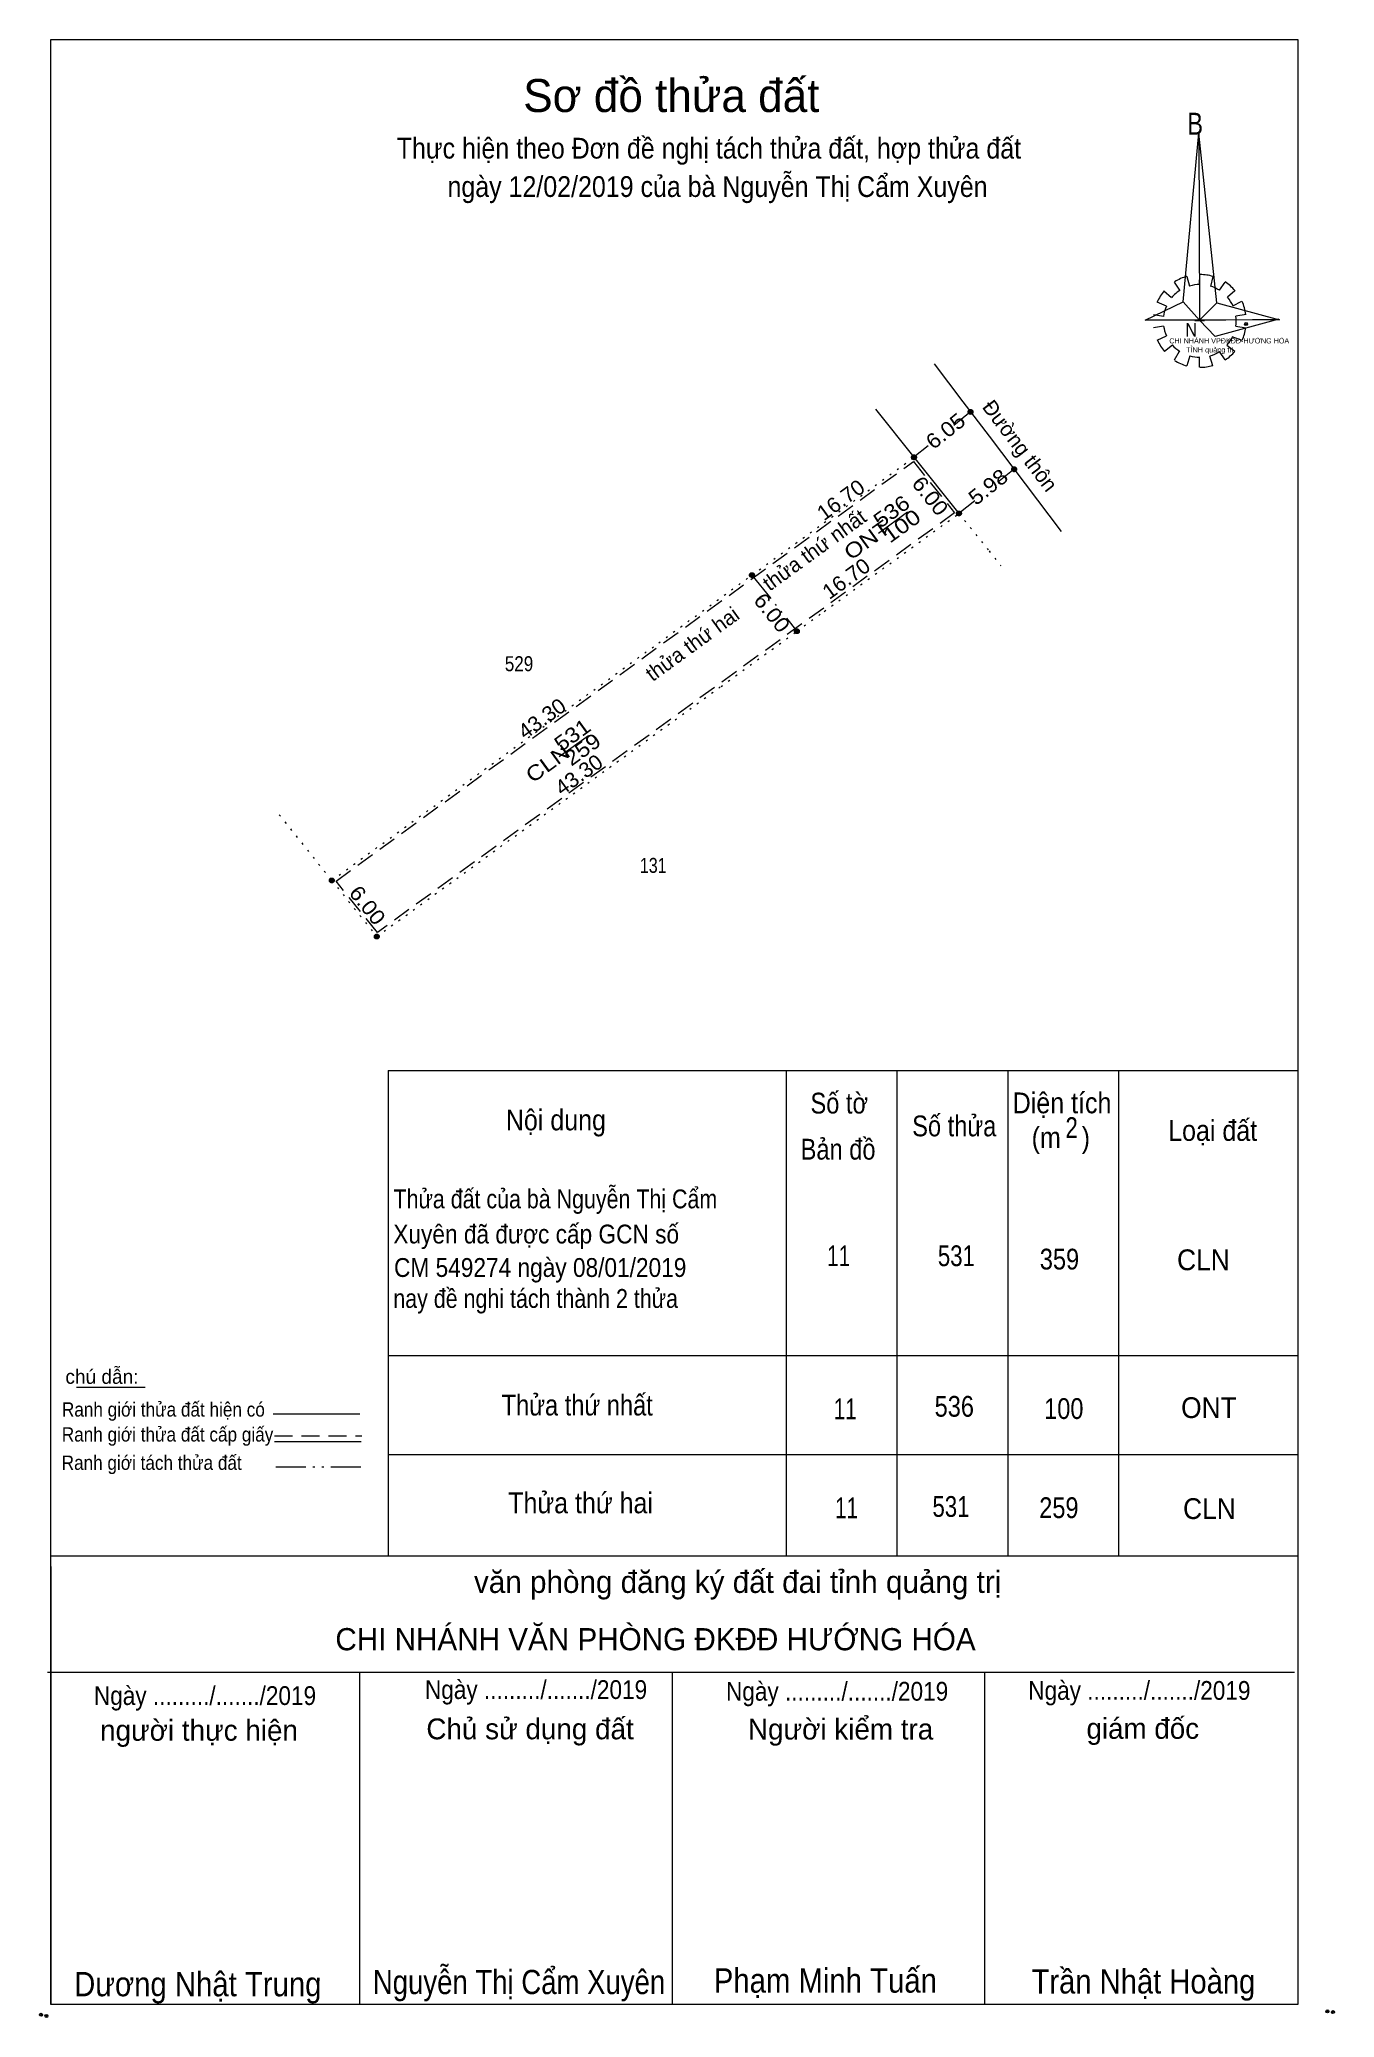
# Model space of a CAD drawing. Header units: metres. Extents: x 550639 to 551156, y 1841328 to 1841493.
# Drawn here: x 550638.7 to 550746.6, y 1841328.4 to 1841493.2 of the extents above; entities that cross this region are included whole.
import ezdxf
from ezdxf.enums import TextEntityAlignment as Align

# ---------------------------------------------------------------- set-up
doc = ezdxf.new("R2010")
doc.units = ezdxf.units.M
doc.header["$LTSCALE"] = 0.5
doc.header["$PDMODE"] = 32
doc.header["$PDSIZE"] = 0.25
for name, pattern in [('DASH_DOUBLE_DOT', [9.2, 5, -1.2, 0.3, -1.2, 0.3, -1.2]), ('DOTTED', [1.5, 0.3, -1.2]), ('MEDIUM_DASHED', [4.5, 3, -1.5])]:
    doc.linetypes.add(name, pattern=pattern)
for name, color, linetype, lineweight in [('1', 7, 'Continuous', 13), ('10', 7, 'Continuous', 13), ('17', 7, 'Continuous', 13), ('5', 7, 'Continuous', 13), ('51', 7, 'Continuous', 13), ('6', 7, 'Continuous', 13), ('63', 7, 'Continuous', 13), ('7', 7, 'Continuous', 13)]:
    doc.layers.add(name, color=color, linetype=linetype, lineweight=lineweight)

msp = doc.modelspace()

# ---------------------------------------------------------------- texts
at = {"layer": '1'}
msp.add_text('Sơ đồ thửa đất', height=2.749, dxfattribs=at).set_placement((550691.34, 1841487.18), align=Align.CENTER)
for s, height, width, p in [('B', 1.83, 0.8, (550734.36, 1841485.29)), ('N', 1.144, 0.9, (550734.18, 1841468.46)), ('CHI NHÁNH VPĐKĐĐ-HƯỚNG HÓA', 0.433, 0.95, (550732.86, 1841467.89)), ('TỈNH quảng trị', 0.4331, 1.05, (550734.25, 1841467.14))]:
    msp.add_text(s, height=height, dxfattribs=dict(at, width=width)).set_placement(p)
for s, width, p in [('536', 1.15, (550710.0626, 1841453.3782)), ('ONT', 1.2, (550708.0226, 1841451.0043)), ('100', 1.2, (550710.9176, 1841452.1719)), ('531', 1.15, (550683.4526, 1841434.7519)), ('259', 1.15, (550684.3026, 1841433.5482)), ('CLN', 1.2, (550681.3976, 1841432.3743))]:
    msp.add_text(s, height=1.25, rotation=36, dxfattribs=dict(at, width=width)).set_placement(p, align=Align.CENTER)
for s, width, p in [('529', 0.85, (550678.64, 1841440.57)), ('131', 0.8, (550689.83, 1841423.76))]:
    msp.add_text(s, height=1.25, dxfattribs=dict(at, width=width)).set_placement(p, align=Align.CENTER)
for s, p in [('văn phòng đăng ký đất đai tỉnh quảng trị', (550718.85, 1841363.74)), ('CHI NHÁNH VĂN PHÒNG ĐKĐĐ HƯỚNG HÓA', (550716.71, 1841358.96))]:
    msp.add_text(s, height=1.848, dxfattribs=at).set_placement(p, align=Align.RIGHT)
at = {"layer": '5'}
for s, height, width, p in [('Ngày ........./......./2019', 1.565, 0.9, (550652.46, 1841354.4)), ('Ngày ........./......./2019', 1.565, 0.9, (550680.06, 1841354.9)), ('Ngày ........./......./2019', 1.565, 0.9, (550705.16, 1841354.76)), ('Ngày ........./......./2019', 1.565, 0.9, (550730.36, 1841354.83)), ('Nguyễn Thị Cẩm Xuyên', 2.02, 0.85, (550678.64, 1841330.3)), ('Phạm Minh Tuấn', 2.03, 0.9, (550704.18, 1841330.42)), ('Dương Nhật Trung', 2.03, 0.9, (550651.86, 1841330.12)), ('Trần Nhật Hoàng', 2.02, 0.9, (550730.7, 1841330.35))]:
    msp.add_text(s, height=height, dxfattribs=dict(at, width=width)).set_placement(p, align=Align.CENTER)
for s, height, p in [('người thực hiện', 1.735, (550651.96, 1841351.42)), ('Chủ sử dụng đất', 1.735, (550679.56, 1841351.54)), ('Người kiểm tra', 1.735, (550705.45, 1841351.52)), ('giám đốc', 1.73, (550730.645, 1841351.58))]:
    msp.add_text(s, height=height, dxfattribs=at).set_placement(p, align=Align.CENTER)
at = {"layer": '51'}
msp.add_text('Đường thôn', height=1.25, rotation=307.176, dxfattribs=at).set_placement((550719.9134, 1841458.9877), align=Align.CENTER)
at = {"layer": '6'}
for s, height, width, p in [('Số tờ', 1.733, 0.85, (550702.94, 1841403.7)), ('Diện tích', 1.733, 0.9, (550719.8, 1841403.72)), ('Nội dung', 1.733, 0.9, (550677.54, 1841402.3)), ('Số thửa', 1.733, 0.85, (550711.42, 1841401.8)), ('(m   )', 1.733, 0.9, (550721.38, 1841400.84)), ('2', 1.733, 0.8, (550724.2, 1841401.66)), ('Loại đất', 1.733, 0.9, (550732.76, 1841401.42)), ('Bản đồ', 1.733, 0.85, (550702.12, 1841399.86)), ('Thửa đất của bà Nguyễn Thị Cẩm ', 1.57, 0.85, (550668.18, 1841395.8)), ('Xuyên đã được cấp GCN số', 1.57, 0.9, (550668.16, 1841392.87)), ('11', 1.73, 0.75, (550704.32, 1841390.98)), ('531', 1.73, 0.8, (550713.56, 1841390.98)), ('359', 1.73, 0.85, (550722.06, 1841390.7)), ('CLN', 1.733, 0.95, (550733.5, 1841390.64)), ('CM 549274 ngày 08/01/2019', 1.57, 0.9, (550668.22, 1841390.08)), ('nay đề nghi tách thành 2 thửa', 1.571, 0.85, (550668.16, 1841387.5)), ('Ranh giới thửa đất hiện có ', 1.188, 0.9, (550640.53, 1841378.44)), ('Thửa thứ nhất', 1.733, 0.85, (550677.19, 1841378.53)), ('11', 1.73, 0.75, (550704.87, 1841378.22)), ('536', 1.73, 0.85, (550713.29, 1841378.43)), ('100', 1.73, 0.85, (550722.42, 1841378.24)), ('ONT', 1.73, 0.95, (550733.84, 1841378.32)), ('Ranh giới thửa đất cấp giấy', 1.188, 0.9, (550640.52, 1841376.36)), ('Ranh giới tách thửa đất', 1.188, 0.9, (550640.51, 1841374)), ('Thửa thứ hai', 1.733, 0.9, (550677.74, 1841370.38)), ('11', 1.73, 0.75, (550704.98, 1841369.97)), ('531', 1.73, 0.8, (550713.11, 1841370.08)), ('259', 1.73, 0.85, (550722.01, 1841369.98)), ('CLN', 1.733, 0.95, (550734, 1841369.9))]:
    msp.add_text(s, height=height, dxfattribs=dict(at, width=width)).set_placement(p)
msp.add_text('chú dẫn:', height=1.188, dxfattribs=at).set_placement((550640.82, 1841381.17))
at = {"layer": '63'}
for s, rotation, width, p in [('6.05', 38.689, 1.1, (550714.5893, 1841460.1067)), ('16.70', 36.012, 1.05, (550705.8375, 1841454.3456)), ('6.00', 308.705, 1.1, (550712.4333, 1841454.7908)), ('5.98', 38.66, 1.1, (550718.1396, 1841455.4457)), ('16.70', 36.012, 1.05, (550706.2875, 1841447.7856)), ('6.00', 308.705, 1.1, (550699.2433, 1841445.0508)), ('43.30', 35.999, 1.05, (550680.9176, 1841436.1151)), ('43.30', 35.999, 1.05, (550683.9976, 1841431.4351)), ('6.00', 308.705, 1.1, (550665.5133, 1841420.6708))]:
    msp.add_text(s, height=1.25, rotation=rotation, dxfattribs=dict(at, width=width)).set_placement(p, align=Align.CENTER)
for s, p in [('thửa thứ nhất', (550703.6375, 1841450.1721)), ('thửa thứ hai', (550693.4575, 1841442.3377))]:
    msp.add_text(s, height=1.25, rotation=36.012, dxfattribs=at).set_placement(p, align=Align.CENTER)
at = {"layer": '7', "width": 0.9}
for s, p in [('Thực hiện theo Đơn đề nghị tách thửa đất, hợp thửa đất ', (550694.76, 1841483.3)), ('ngày 12/02/2019 của bà Nguyễn Thị Cẩm Xuyên', (550695.19, 1841480.1))]:
    msp.add_text(s, height=1.73, dxfattribs=at).set_placement(p, align=Align.CENTER)

# ---------------------------------------------------------------- hatches: boundary and pattern name
at = {"layer": '1'}
for points in [[(550716.49, 1841462.18, 1), (550716.09, 1841462.18, 1)], [(550711.77, 1841458.4, 1), (550711.37, 1841458.4, 1)], [(550720.12, 1841457.4, 1), (550719.72, 1841457.4, 1)], [(550715.52, 1841453.72, 1), (550715.12, 1841453.72, 1)], [(550698.26, 1841448.58, 1), (550697.86, 1841448.58, 1)], [(550702.01, 1841443.9, 1), (550701.61, 1841443.9, 1)], [(550663.23, 1841423.13, 1), (550662.83, 1841423.13, 1)], [(550666.98, 1841418.45, 1), (550666.58, 1841418.45, 1)]]:
    msp.add_hatch(color=256, dxfattribs=at).paths.add_polyline_path(points)

# ---------------------------------------------------------------- linework, layer by layer
for p, q in [((550733.74, 1841472.32), (550733.29, 1841473)), ((550734.32, 1841473.48), (550734.53, 1841472.66)), ((550735.38, 1841472.79), (550735.41, 1841473.63)), ((550736.49, 1841473.48), (550736.29, 1841472.63)), ((550737.04, 1841472.32), (550737.5, 1841473)), ((550732.61, 1841471), (550731.85, 1841471.32)), ((550732.41, 1841472.27), (550733.04, 1841471.71)), ((550738.33, 1841472.27), (550737.7, 1841471.74)), ((550738.15, 1841471.03), (550738.91, 1841471.4)), ((550731.53, 1841470.29), (550732.36, 1841470.16)), ((550734.98, 1841469.79), (550735.78, 1841469.79)), ((550739.26, 1841470.29), (550738.41, 1841470.16)), ((550732.36, 1841469.32), (550731.53, 1841469.19)), ((550731.85, 1841468.16), (550732.61, 1841468.53)), ((550738.93, 1841468.14), (550738.1, 1841468.45)), ((550738.41, 1841469.32), (550739.26, 1841469.19)), ((550733.11, 1841467.74), (550732.46, 1841467.22)), ((550733.29, 1841466.51), (550733.72, 1841467.24)), ((550734.58, 1841466.85), (550734.32, 1841466.03)), ((550735.38, 1841465.9), (550735.38, 1841466.72)), ((550736.21, 1841466.85), (550736.47, 1841466.06)), ((550737.5, 1841466.51), (550737.04, 1841467.22)), ((550737.65, 1841467.74), (550738.33, 1841467.24)), ((550667.72, 1841407.3), (550743.55, 1841407.3)), ((550667.72, 1841407.3), (550667.72, 1841366.82)), ((550700.91, 1841407.3), (550700.91, 1841366.82)), ((550710.15, 1841407.3), (550710.15, 1841366.82)), ((550719.39, 1841407.3), (550719.39, 1841366.82)), ((550728.63, 1841407.3), (550728.63, 1841366.82)), ((550667.72, 1841383.54), (550743.55, 1841383.54)), ((550667.72, 1841375.29), (550743.61, 1841375.29)), ((550639.6, 1841366.82), (550743.55, 1841366.82)), ((550639.6, 1841365.93), (550639.6, 1841329.44)), ((550667.72, 1841366.82), (550743.55, 1841366.82))]:
    msp.add_line(p, q, dxfattribs=at)
at = {"layer": '1', "linetype": 'DOTTED'}
for p, q in [((550704.09, 1841452.96), (550711.57, 1841458.4)), ((550704.09, 1841445.56), (550715.32, 1841453.72)), ((550715.32, 1841453.72), (550717.83, 1841450.59)), ((550698.06, 1841448.58), (550704.09, 1841452.96)), ((550717.83, 1841450.59), (550718.8, 1841449.38)), ((550701.81, 1841443.9), (550704.09, 1841445.56))]:
    msp.add_line(p, q, dxfattribs=at)
at = {"layer": '1', "linetype": 'DASH_DOUBLE_DOT'}
msp.add_line((550698.06, 1841448.58), (550701.81, 1841443.9), dxfattribs=at)
at = {"layer": '1'}
for points in [[(550735.33, 1841485.42), (550735.38, 1841469.82), (550734.02, 1841471.37)], [(550735.33, 1841485.42), (550735.38, 1841469.82), (550736.82, 1841471.27)], [(550730.85, 1841469.82), (550734.02, 1841471.37), (550735.38, 1841469.82)], [(550742.03, 1841469.87), (550735.38, 1841469.82), (550736.82, 1841471.27)], [(550741.98, 1841469.9), (550736.69, 1841468.48), (550735.38, 1841469.82)]]:
    msp.add_lwpolyline(points, close=True, dxfattribs=at)
at = {"layer": '1', "linetype": 'MEDIUM_DASHED'}
msp.add_lwpolyline([(550711.52, 1841458.06), (550714.96, 1841453.77), (550666.83, 1841418.79), (550663.39, 1841423.08)], close=True, dxfattribs=at)
at = {"layer": '1', "linetype": 'DOTTED'}
for points in [[(550663.03, 1841423.13), (550690.29, 1841442.93), (550698.06, 1841448.58)], [(550666.78, 1841418.45), (550695.48, 1841439.3), (550701.81, 1841443.9)], [(550658.65, 1841428.59), (550663.03, 1841423.13), (550666.78, 1841418.45)]]:
    msp.add_lwpolyline(points, dxfattribs=at)
at = {"layer": '1', "linetype": 'MEDIUM_DASHED'}
for centre in [(550716.29, 1841462.18), (550711.57, 1841458.4), (550719.92, 1841457.4), (550715.32, 1841453.72), (550698.06, 1841448.58), (550701.81, 1841443.9), (550663.03, 1841423.13), (550666.78, 1841418.45)]:
    msp.add_circle(centre, 0.2, dxfattribs=at)
at = {"layer": '1'}
for centre, major_axis, start_param, end_param in [((550735.3945, 1841469.7666), (3.8865, 0), 1.84955988, 2.13900916), ((550735.3945, 1841469.7666), (3.8865, 0), 1.27924208, 1.56332225), ((550735.3945, 1841469.7666), (3.8865, 0), 0.71056237, 0.99687234), ((550735.3945, 1841469.7666), (3.8865, 0), 2.43958176, 2.72400246), ((550735.3945, 1841469.7666), (3.046, 0), 2.13373541, 2.44496261), ((550735.3945, 1841469.7666), (3.046, 0), 1.56985589, 1.85611068), ((550735.3945, 1841469.7666), (3.046, 0), 1.00270906, 1.2755622), ((550735.3945, 1841469.7666), (3.046, 0), 0.42678376, 0.70646463), ((550735.3945, 1841469.7666), (3.8865, 0), 0.1390515, 0.43393316), ((550735.3945, 1841469.7666), (3.046, 0), 2.72368549, 3.01515824), ((550735.3945, 1841469.7666), (3.046, 0), 6.13558388, 6.41618463), ((550735.3945, 1841469.7666), (3.8865, 0), 3.56988637, 3.85691866), ((550735.3945, 1841469.7666), (3.046, 0), 3.28229955, 3.56105054), ((550735.3945, 1841469.7666), (3.046, 0), 5.56137327, 5.83951437), ((550735.3945, 1841469.7666), (3.8865, 0), 5.85230288, 6.13839648), ((550735.3945, 1841469.7666), (3.046, 0), 3.86077574, 4.13258255), ((550735.3723, 1841469.7435), (3.8865, 0), 4.1470906, 4.43659307), ((550735.3945, 1841469.7666), (3.046, 0), 4.43854677, 4.71314001), ((550735.3945, 1841469.7666), (3.046, 0), 4.99087134, 5.28933161), ((550735.3945, 1841469.7666), (3.8865, 0), 5.28561416, 5.56798705), ((550735.3945, 1841469.7666), (3.8865, 0), 4.71301008, 4.99761054)]:
    msp.add_ellipse(centre, major_axis=major_axis, ratio=0.995001, start_param=start_param, end_param=end_param, dxfattribs=at)
msp.add_point((550739.26, 1841469.51), dxfattribs=at)
at = {"layer": '10'}
for p, q in [((550713.25, 1841466.19), (550715.64, 1841463.03)), ((550715.64, 1841463.03), (550717.83, 1841460.15)), ((550717.83, 1841460.15), (550723.85, 1841452.21))]:
    msp.add_line(p, q, dxfattribs=at)
at = {"layer": '17'}
msp.add_line((550641.74, 1841380.89), (550647.48, 1841380.89), dxfattribs=at)
at = {"layer": '5'}
for p, q in [((550639.32, 1841357.13), (550743.3, 1841357.13)), ((550639.32, 1841357.13), (550743.3, 1841357.13)), ((550639.61, 1841357.13), (550691.44, 1841357.13)), ((550665.37, 1841329.44), (550665.37, 1841357.13)), ((550691.44, 1841329.44), (550691.44, 1841357.13)), ((550717.48, 1841329.44), (550717.48, 1841357.13)), ((550743.56, 1841329.44), (550639.61, 1841329.44))]:
    msp.add_line(p, q, dxfattribs=at)
msp.add_lwpolyline([(550639.61, 1841493.22), (550743.56, 1841493.22), (550743.56, 1841329.44), (550639.61, 1841329.44)], close=True, dxfattribs=at)
for p in [(550638.79, 1841328.58), (550639.24, 1841328.48), (550746.04, 1841328.86), (550746.5, 1841328.8)]:
    msp.add_point(p, dxfattribs=at)
at = {"layer": '51'}
for p, q in [((550708.35, 1841462.42), (550711.57, 1841458.4)), ((550711.57, 1841458.4), (550715.32, 1841453.72))]:
    msp.add_line(p, q, dxfattribs=at)
at = {"layer": '6'}
for p, q in [((550658.14, 1841378.68), (550665.38, 1841378.68)), ((550658.25, 1841376.36), (550665.48, 1841376.36))]:
    msp.add_line(p, q, dxfattribs=at)
at = {"layer": '6', "linetype": 'MEDIUM_DASHED'}
msp.add_line((550658.25, 1841376.84), (550665.54, 1841376.84), dxfattribs=at)
at = {"layer": '63'}
for p, q in [((550716.29, 1841462.18), (550714.88, 1841461.05)), ((550712.76, 1841459.35), (550711.57, 1841458.4)), ((550719.92, 1841457.4), (550718.68, 1841456.41)), ((550716.65, 1841454.78), (550715.32, 1841453.72)), ((550708.6, 1841452.08), (550711.04, 1841453.85)), ((550681.98, 1841433.45), (550684.42, 1841435.22))]:
    msp.add_line(p, q, dxfattribs=at)
at = {"layer": '63', "linetype": 'DASH_DOUBLE_DOT'}
msp.add_line((550658.36, 1841374.26), (550665.64, 1841374.26), dxfattribs=at)

msp.set_redraw_order([(e.dxf.handle, doc.entitydb.next_handle()) for e in msp.query("TEXT MTEXT ATTDEF DIMENSION ARC_DIMENSION")])  # texts and dimensions are drawn at this point

doc.saveas('drawing.dxf')
